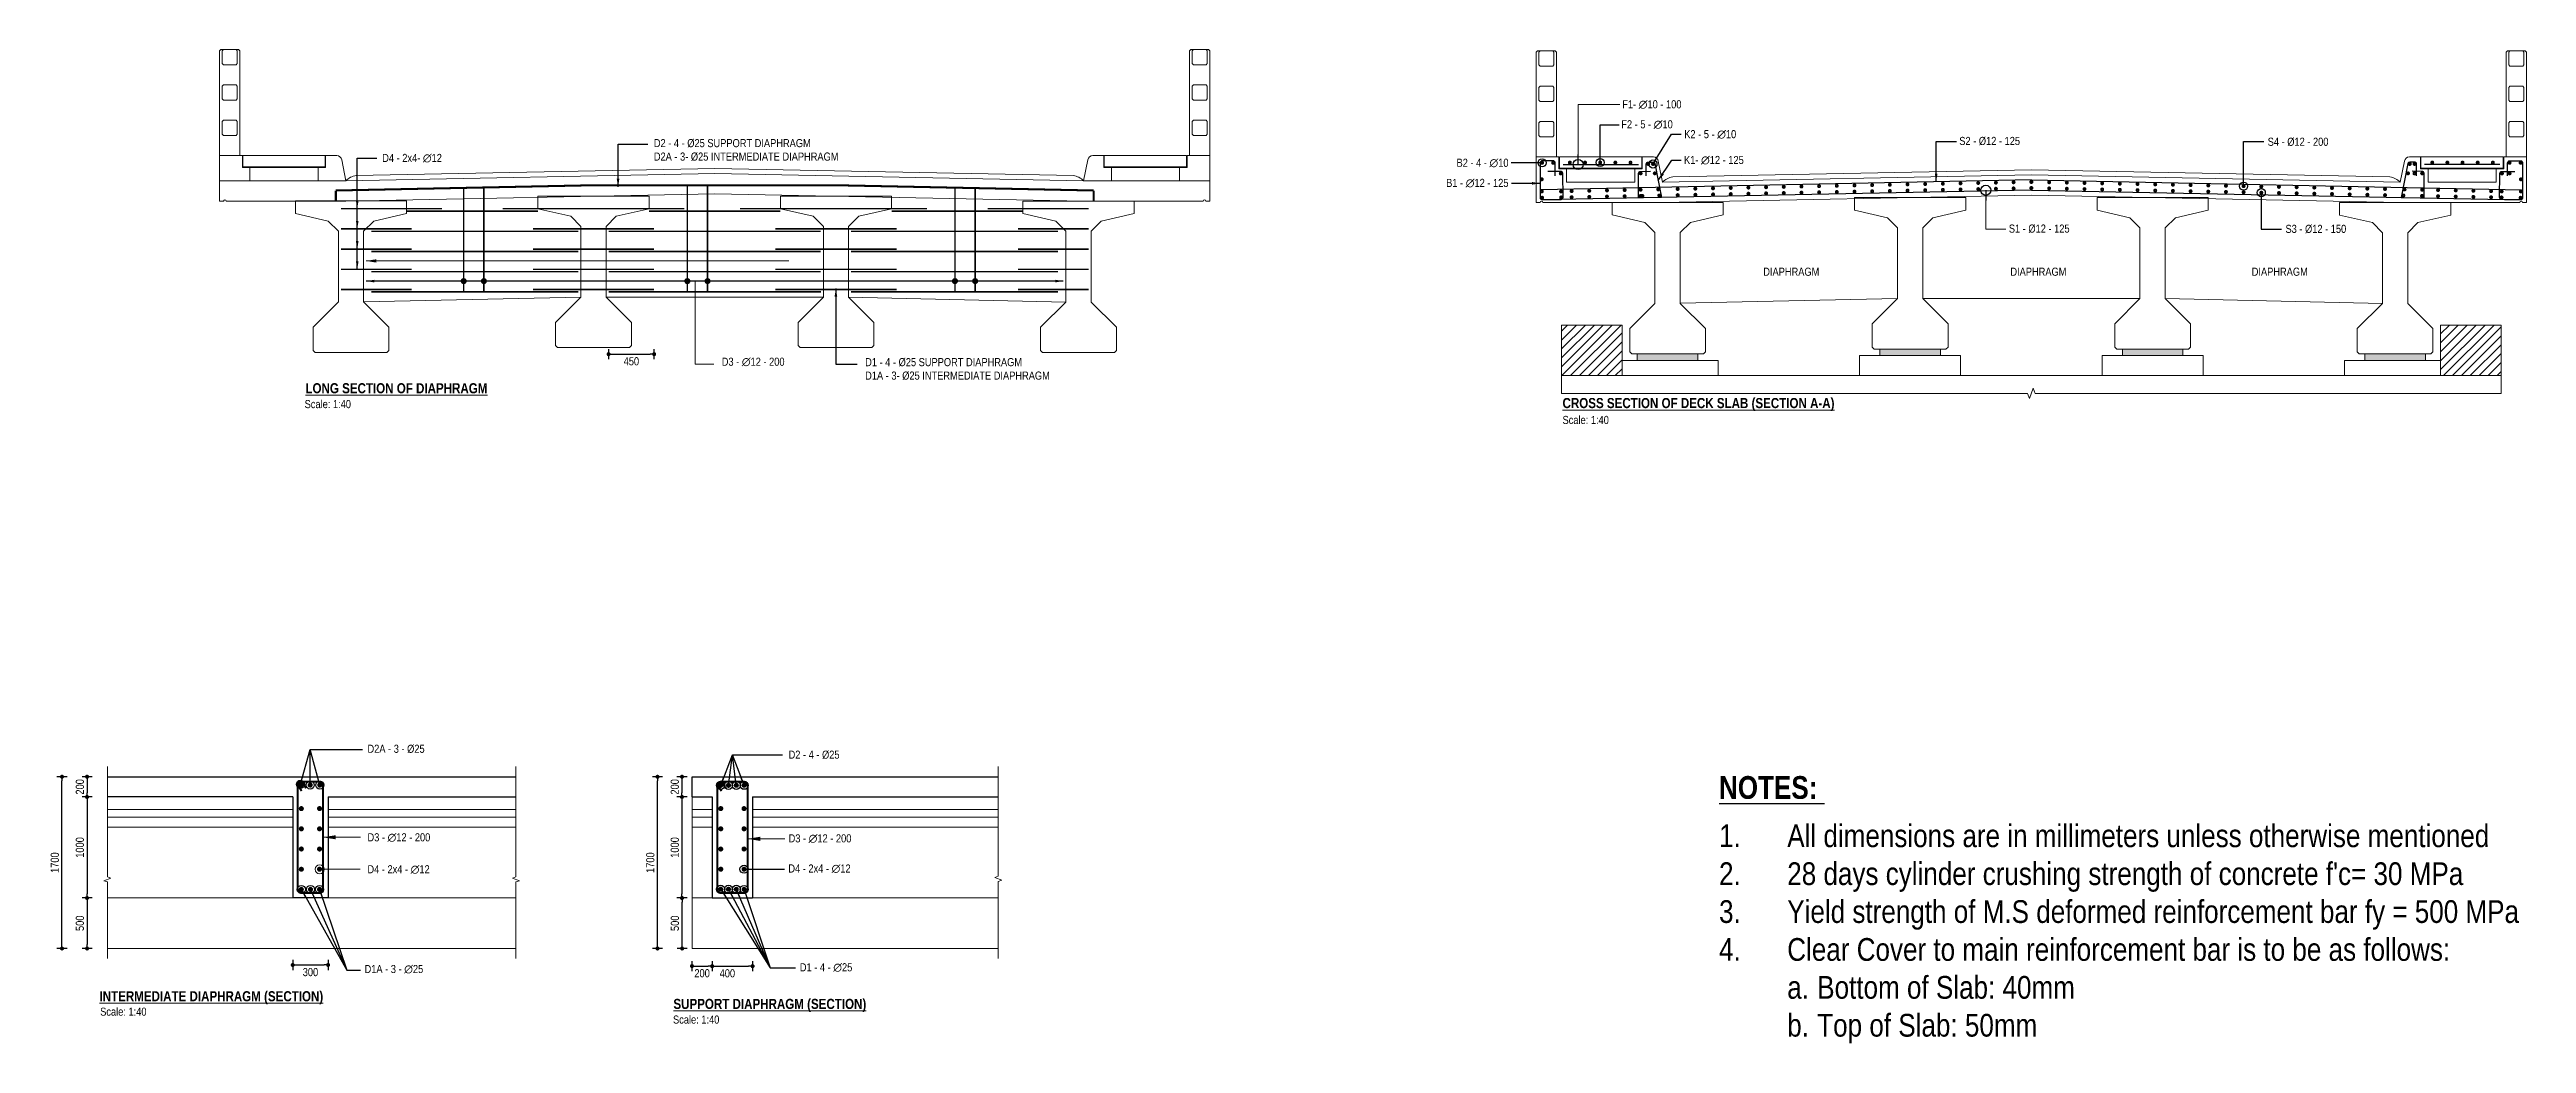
# Model space of a CAD drawing. Header units: inches. Extents: x -36047 to 217865, y -75686 to -40231.
# Drawn here: x -5017 to 19497, y -57843 to -48005 of the extents above; entities that cross this region are included whole.
import ezdxf

# ---------------------------------------------------------------- set-up
doc = ezdxf.new("R2010")
doc.units = ezdxf.units.IN
doc.header["$LTSCALE"] = 3
doc.header["$MEASUREMENT"] = 0
doc.header["$PDMODE"] = 34
for name, color, linetype, lineweight in [('Concrete', 4, 'Continuous', 20), ('Concrete Out', 4, 'Continuous', 20), ('Dim Arrow', 150, 'Continuous', 9), ('Dim Arrow @ 40', 150, 'Continuous', 9), ('Dim Arrow @ 50', 150, 'Continuous', 9), ('DIMS', 150, 'Continuous', 9), ('DIMS @ 40', 150, 'Continuous', 9), ('Girder', 7, 'Continuous', 20), ('Hatch', 8, 'Continuous', 5), ('Hatching', 120, 'Continuous', 5), ('Ralling', 140, 'Continuous', 20), ('Re-bar', 1, 'Continuous', 30), ('Text_Normal @ 40', 7, 'Continuous', 25), ('Text_Title @ 40', 1, 'Continuous', 20)]:
    doc.layers.add(name, color=color, linetype=linetype, lineweight=lineweight)
doc.styles.add('ARN BOLD', font='swisscb.ttf')
doc.styles.add('Swis Cn BT', font='swissc.ttf')
doc.styles.add('SWIS_B_T', font='swisscb.ttf', dxfattribs={"height": 2.5})
doc.styles.add('SWIS_R_N', font='swissc.ttf', dxfattribs={"height": 2})
doc.dimstyles.new('Closed_Arrow', dxfattribs={"dimtxt": 2, "dimasz": 2, "dimexe": 1.25, "dimexo": 0.75, "dimgap": 0.75, "dimtad": 2, "dimdec": 0, "dimzin": 0, "dimdsep": 46, "dimtxsty": 'SWIS_R_N', "dimblk": 'DOT', "dimcen": 0.5, "dimadec": 0, "dimazin": 0, "dimtfac": 1, "dimtdec": 0, "dimtofl": 0, "dimtmove": 0, "dimatfit": 3, "dimfxl": 1.25, "dimfxlon": 1, "dimtolj": 1, "dimtzin": 0, "dimarcsym": 0})
doc.dimstyles.new('dim _100', dxfattribs={"dimscale": 100, "dimtxt": 1.75, "dimasz": 1.75, "dimexe": 1, "dimexo": 2, "dimgap": 1, "dimtad": 1, "dimdec": 0, "dimzin": 0, "dimdsep": 46, "dimtxsty": 'Swis Cn BT', "dimcen": 0.09, "dimclrd": 256, "dimclre": 256, "dimclrt": 256, "dimadec": 3, "dimazin": 0, "dimtfac": 1, "dimtdec": 0, "dimtofl": 0, "dimtmove": 0, "dimatfit": 3, "dimfxl": 1, "dimtolj": 1, "dimtzin": 0, "dimlwd": -1, "dimlwe": -1, "dimarcsym": 0})
doc.dimstyles.new('Dim sc_150', dxfattribs={"dimtxt": 300, "dimasz": 50, "dimexe": 112.5, "dimexo": 30, "dimgap": 50, "dimtad": 1, "dimdec": 0, "dimzin": 0, "dimdsep": 46, "dimtxsty": 'Swis Cn BT', "dimblk": 'BOXBLANK', "dimcen": 0, "dimclrd": 256, "dimclre": 256, "dimclrt": 256, "dimadec": 0, "dimazin": 0, "dimtfac": 0.0006, "dimtdec": 0, "dimtix": 1, "dimtofl": 0, "dimtmove": 2, "dimatfit": 3, "dimldrblk": 'ORIGIN', "dimfxl": 50, "dimtolj": 1, "dimtzin": 0, "dimlwd": -1, "dimlwe": -1, "dimarcsym": 1})
doc.dimstyles.new('Dot_Anno', dxfattribs={"dimtxt": 2, "dimasz": 1, "dimexe": 1.25, "dimexo": 0.75, "dimgap": 0.75, "dimtad": 2, "dimdec": 0, "dimzin": 0, "dimdsep": 46, "dimtxsty": 'SWIS_R_N', "dimblk": 'DOT', "dimcen": 0.5, "dimadec": 0, "dimazin": 0, "dimtfac": 1, "dimtdec": 0, "dimtofl": 0, "dimtmove": 0, "dimatfit": 3, "dimfxl": 1.25, "dimfxlon": 1, "dimtolj": 1, "dimtzin": 0, "dimarcsym": 0})
doc.dimstyles.new('Dot_Blanck', dxfattribs={"dimtxt": 2, "dimasz": 2, "dimexe": 1.25, "dimexo": 0.75, "dimgap": 0.75, "dimtad": 2, "dimdec": 0, "dimzin": 0, "dimdsep": 46, "dimtxsty": 'SWIS_R_N', "dimblk": 'DOT', "dimcen": 0.5, "dimadec": 0, "dimazin": 0, "dimtfac": 1, "dimtdec": 0, "dimtofl": 0, "dimtmove": 0, "dimatfit": 3, "dimldrblk": 'DOTBLANK', "dimfxl": 1.25, "dimfxlon": 1, "dimtolj": 1, "dimtzin": 0, "dimarcsym": 0})

msp = doc.modelspace()

# ---------------------------------------------------------------- texts
at = {"layer": 'DEFPOINTS', "style": 'ARN BOLD'}
msp.add_text('%%UNOTES: ', height=225, dxfattribs=at).set_placement((11505.6, -55421.5))
at = {"layer": 'DEFPOINTS', "ltscale": 30, "insert": (11506, -55674.7), "char_height": 225, "width": 12673.178, "attachment_point": 1, "style": 'Swis Cn BT'}
msp.add_mtext("\\pi-675,l675,t675;1.^IAll dimensions are in millimeters unless otherwise mentioned \\P2.^I28 days cylinder crushing strength of concrete f'c= 30 MPa \\P3.^IYield strength of M.S deformed reinforcement bar fy = 500 MPa \\P4.^IClear Cover to main reinforcement bar is to be as follows: \\P\\pi-225,l900,t900,3600,4500;a.^I Bottom of Slab: 40mm^I^I \\P\\pt900;b.^I Top of Slab: 50mm", dxfattribs=at)
at = {"layer": 'Text_Normal @ 40', "style": 'SWIS_R_N'}
for p in [(-2492.6, -51554.1), (-4516.1, -57568.1), (1153.3, -57646.3)]:
    msp.add_text('Scale: 1:40', height=80, dxfattribs=at).set_placement(p)
at = {"layer": 'Text_Normal @ 40', "char_height": 80, "style": 'SWIS_R_N'}
for s, insert, width, attachment_point in [('F1- ∅10 - 100', (10548.1, -48506.7), 737.883, 1), ('F2 - 5 - ∅10', (10538.5, -48704.7), 947.761, 1), ('D2 - 4 - %%C25 SUPPORT DIAPHRAGM \\PD2A - 3- %%C25 INTERMEDIATE DIAPHRAGM ', (963.4, -48890.9), 1979.956, 1), ('K2 - 5 - ∅10', (11161.3, -48802.2), 765.17, 1), ('S2 - %%C12 - 125', (13883.5, -48869.6), 666.998, 1), ('\\A1;S4 - %%C12 - 200', (17537, -48877.4), 934.121, 3), ('D4 - 2x4- ∅12', (-1724.9, -49037.9), 885.544, 1), ('B2 - 4 - ∅10', (8907.7, -49085.5), 647.782, 1), ('K1- ∅12 - 125', (11159.6, -49058), 713.924, 1), ('B1 - ∅12 - 125', (8805.2, -49284.7), 792.892, 1), ('S1 - %%C12 - 125', (14374, -49737), 867.911, 1), ('S3 - %%C12 - 150', (17713.1, -49739.7), 1113.135, 3), ('D3 - ∅12 - 200', (1635.6, -51054.7), 957.917, 1), ('D1 - 4 - %%C25 SUPPORT DIAPHRAGM \\PD1A - 3- %%C25 INTERMEDIATE DIAPHRAGM ', (3054.8, -51058.9), 1979.956, 1), ('Scale: 1:40', (9956.9, -51631.3), 574.61, 1), ('D2A - 3 - %%C25', (-1870.5, -54885.9), 957.917, 1), ('D2 - 4 - %%C25', (2297.2, -54944.2), 957.917, 1), ('D3 - ∅12 - 200', (-1870.5, -55762.3), 957.917, 1), ('D3 - ∅12 - 200', (2297.2, -55772.6), 957.917, 1), ('D4 - 2x4 - ∅12', (-1871.2, -56078.6), 957.917, 1), ('D4 - 2x4 - ∅12', (2294.8, -56070.8), 957.917, 1), ('D1A - 3 - ∅25', (-1899.5, -57065.9), 957.917, 1), ('D1 - 4 - ∅25', (2408.1, -57048.9), 957.917, 1)]:
    msp.add_mtext(s, dxfattribs=dict(at, insert=insert, width=width, attachment_point=attachment_point))
at = {"layer": 'Text_Normal @ 40', "char_height": 80, "attachment_point": 5, "style": 'SWIS_R_N'}
for insert in [(12221, -50204.4), (14666.5, -50204.4), (17055.3, -50204.4)]:
    msp.add_mtext('DIAPHRAGM', dxfattribs=dict(at, insert=insert))
at = {"layer": 'Text_Title @ 40', "style": 'SWIS_B_T'}
for s, p in [('%%ULONG SECTION OF DIAPHRAGM', (-2484.5, -51407.2)), ('%%UCROSS SECTION OF DECK SLAB (SECTION A-A)', (9956.9, -51553.9))]:
    msp.add_text(s, height=100, dxfattribs=at).set_placement(p)
at = {"layer": 'Text_Title @ 40', "color": 1, "style": 'SWIS_B_T'}
for s, p in [('%%UINTERMEDIATE DIAPHRAGM (SECTION)', (-4522.8, -57425.5)), ('%%USUPPORT DIAPHRAGM (SECTION)', (1157.1, -57501.4))]:
    msp.add_text(s, height=100, dxfattribs=at).set_placement(p)

# ---------------------------------------------------------------- blocks, each defined once
blk = doc.blocks.new('_Dot')
at = {"color": 0, "linetype": 'ByBlock', "lineweight": -2}
blk.add_line((-0.5, 0), (-1, 0), dxfattribs=at)
at = {"color": 0, "linetype": 'ByBlock', "const_width": 0.5}
blk.add_lwpolyline([(-0.25, 0, 1), (0.25, 0, 1)], format="xyb", close=True, dxfattribs=at)
blk = doc.blocks.new('_DotBlank')
at = {"color": 0, "linetype": 'ByBlock', "lineweight": -2}
blk.add_line((-0.5, 0), (-1, 0), dxfattribs=at)
blk.add_circle((0, 0), 0.5, dxfattribs=at)
blk = doc.blocks.new('*D60')
at = {"layer": 'DEFPOINTS', "color": 0, "transparency": 16777216}
for p in [(1341, -55403), (1242, -56403), (1541, -56403)]:
    blk.add_point(p, dxfattribs=at)
at = {"layer": 'DIMS', "color": 0, "lineweight": -2, "transparency": 16777216}
for p, q in [((1292, -55403), (1192, -55403)), ((1242, -55443), (1242, -56363)), ((1292, -56403), (1192, -56403))]:
    blk.add_line(p, q, dxfattribs=at)
at = {"layer": 'DIMS', "color": 0, "lineweight": -2, "transparency": 16777216, "xscale": 40, "yscale": 40, "zscale": 40}
for p, rotation in [((1242, -55403), 90), ((1242, -56403), 270)]:
    blk.add_blockref('_Dot', p, dxfattribs=dict(at, rotation=rotation))
at = {"layer": 'DIMS', "color": 0, "transparency": 16777216, "insert": (1171, -55903), "char_height": 80, "attachment_point": 5, "rotation": 90, "style": 'SWIS_R_N'}
blk.add_mtext('\\A1;1000', dxfattribs=at)
blk = doc.blocks.new('*D63')
at = {"layer": 'DEFPOINTS', "color": 0, "transparency": 16777216}
for p in [(1243, -56403), (1541, -56403), (1341, -56903)]:
    blk.add_point(p, dxfattribs=at)
at = {"layer": 'DIMS', "color": 0, "lineweight": -2, "transparency": 16777216}
for p, q in [((1293, -56403), (1193, -56403)), ((1243, -56863), (1243, -56443)), ((1293, -56903), (1193, -56903))]:
    blk.add_line(p, q, dxfattribs=at)
at = {"layer": 'DIMS', "color": 0, "lineweight": -2, "transparency": 16777216, "xscale": 40, "yscale": 40, "zscale": 40}
for p, rotation in [((1243, -56403), 90), ((1243, -56903), 270)]:
    blk.add_blockref('_Dot', p, dxfattribs=dict(at, rotation=rotation))
at = {"layer": 'DIMS', "color": 0, "transparency": 16777216, "insert": (1172, -56653), "char_height": 80, "attachment_point": 5, "rotation": 90, "style": 'SWIS_R_N'}
blk.add_mtext('\\A1;500', dxfattribs=at)
blk = doc.blocks.new('*D61')
at = {"layer": 'DEFPOINTS', "color": 0, "transparency": 16777216}
for p in [(1341, -56535), (1541, -56535), (1541, -57077)]:
    blk.add_point(p, dxfattribs=at)
at = {"layer": 'DIMS', "color": 0, "lineweight": -2, "transparency": 16777216}
for p, q in [((1341, -57027), (1341, -57127)), ((1381, -57077), (1501, -57077)), ((1541, -57027), (1541, -57127))]:
    blk.add_line(p, q, dxfattribs=at)
at = {"layer": 'DIMS', "color": 0, "lineweight": -2, "transparency": 16777216, "xscale": 40, "yscale": 40, "zscale": 40, "rotation": 180}
blk.add_blockref('_Dot', (1341, -57077), dxfattribs=at)
at = {"layer": 'DIMS', "color": 0, "lineweight": -2, "transparency": 16777216, "xscale": 40, "yscale": 40, "zscale": 40}
blk.add_blockref('_Dot', (1541, -57077), dxfattribs=at)
at = {"layer": 'DIMS', "color": 0, "transparency": 16777216, "insert": (1441, -57148), "char_height": 80, "attachment_point": 5, "style": 'SWIS_R_N'}
blk.add_mtext('\\A1;200', dxfattribs=at)
blk = doc.blocks.new('*D64')
at = {"layer": 'DEFPOINTS', "color": 0, "transparency": 16777216}
for p in [(1541, -56403), (1941, -56403), (1941, -57078)]:
    blk.add_point(p, dxfattribs=at)
at = {"layer": 'DIMS', "color": 0, "lineweight": -2, "transparency": 16777216}
for p, q in [((1541, -57028), (1541, -57128)), ((1581, -57078), (1901, -57078)), ((1941, -57028), (1941, -57128))]:
    blk.add_line(p, q, dxfattribs=at)
at = {"layer": 'DIMS', "color": 0, "lineweight": -2, "transparency": 16777216, "xscale": 40, "yscale": 40, "zscale": 40, "rotation": 180}
blk.add_blockref('_Dot', (1541, -57078), dxfattribs=at)
at = {"layer": 'DIMS', "color": 0, "lineweight": -2, "transparency": 16777216, "xscale": 40, "yscale": 40, "zscale": 40}
blk.add_blockref('_Dot', (1941, -57078), dxfattribs=at)
at = {"layer": 'DIMS', "color": 0, "transparency": 16777216, "insert": (1691, -57149), "char_height": 80, "attachment_point": 5, "style": 'SWIS_R_N'}
blk.add_mtext('\\A1;400', dxfattribs=at)
blk = doc.blocks.new('*D62')
at = {"layer": 'DEFPOINTS', "color": 0, "transparency": 16777216}
for p in [(-4445, -55403), (-4646, -56403), (-2610, -56403)]:
    blk.add_point(p, dxfattribs=at)
at = {"layer": 'DIMS', "color": 0, "lineweight": -2, "transparency": 16777216}
for p, q in [((-4596, -55403), (-4696, -55403)), ((-4646, -55443), (-4646, -56363)), ((-4596, -56403), (-4696, -56403))]:
    blk.add_line(p, q, dxfattribs=at)
at = {"layer": 'DIMS', "color": 0, "lineweight": -2, "transparency": 16777216, "xscale": 40, "yscale": 40, "zscale": 40}
for p, rotation in [((-4646, -55403), 90), ((-4646, -56403), 270)]:
    blk.add_blockref('_Dot', p, dxfattribs=dict(at, rotation=rotation))
at = {"layer": 'DIMS', "color": 0, "transparency": 16777216, "insert": (-4717, -55903), "char_height": 80, "attachment_point": 5, "rotation": 90, "style": 'SWIS_R_N'}
blk.add_mtext('\\A1;1000', dxfattribs=at)
blk = doc.blocks.new('*D65')
at = {"layer": 'DEFPOINTS', "color": 0, "transparency": 16777216}
for p in [(-2610, -56403), (-2260, -56403), (-2260, -57066)]:
    blk.add_point(p, dxfattribs=at)
at = {"layer": 'DIMS', "color": 0, "lineweight": -2, "transparency": 16777216}
for p, q in [((-2610, -57016), (-2610, -57116)), ((-2570, -57066), (-2300, -57066)), ((-2260, -57016), (-2260, -57116))]:
    blk.add_line(p, q, dxfattribs=at)
at = {"layer": 'DIMS', "color": 0, "lineweight": -2, "transparency": 16777216, "xscale": 40, "yscale": 40, "zscale": 40, "rotation": 180}
blk.add_blockref('_Dot', (-2610, -57066), dxfattribs=at)
at = {"layer": 'DIMS', "color": 0, "lineweight": -2, "transparency": 16777216, "xscale": 40, "yscale": 40, "zscale": 40}
blk.add_blockref('_Dot', (-2260, -57066), dxfattribs=at)
at = {"layer": 'DIMS', "color": 0, "transparency": 16777216, "insert": (-2435, -57137), "char_height": 80, "attachment_point": 5, "style": 'SWIS_R_N'}
blk.add_mtext('\\A1;300', dxfattribs=at)
blk = doc.blocks.new('*D19')
at = {"layer": 'DEFPOINTS', "color": 0, "transparency": 16777216}
for p in [(1341, -55203), (1242, -55403), (1341, -55403)]:
    blk.add_point(p, dxfattribs=at)
at = {"layer": 'DIMS', "color": 0, "lineweight": -2, "transparency": 16777216}
for p, q in [((1292, -55203), (1192, -55203)), ((1242, -55243), (1242, -55363)), ((1292, -55403), (1192, -55403))]:
    blk.add_line(p, q, dxfattribs=at)
at = {"layer": 'DIMS', "color": 0, "lineweight": -2, "transparency": 16777216, "xscale": 40, "yscale": 40, "zscale": 40}
for p, rotation in [((1242, -55203), 90), ((1242, -55403), 270)]:
    blk.add_blockref('_Dot', p, dxfattribs=dict(at, rotation=rotation))
at = {"layer": 'DIMS', "color": 0, "transparency": 16777216, "insert": (1171, -55303), "char_height": 80, "attachment_point": 5, "rotation": 90, "style": 'SWIS_R_N'}
blk.add_mtext('\\A1;200', dxfattribs=at)
blk = doc.blocks.new('*D20')
at = {"layer": 'DEFPOINTS', "color": 0, "transparency": 16777216}
for p in [(-4445, -55203), (-4646, -55403), (-4445, -55403)]:
    blk.add_point(p, dxfattribs=at)
at = {"layer": 'DIMS', "color": 0, "lineweight": -2, "transparency": 16777216}
for p, q in [((-4596, -55203), (-4696, -55203)), ((-4646, -55243), (-4646, -55363)), ((-4596, -55403), (-4696, -55403))]:
    blk.add_line(p, q, dxfattribs=at)
at = {"layer": 'DIMS', "color": 0, "lineweight": -2, "transparency": 16777216, "xscale": 40, "yscale": 40, "zscale": 40}
for p, rotation in [((-4646, -55203), 90), ((-4646, -55403), 270)]:
    blk.add_blockref('_Dot', p, dxfattribs=dict(at, rotation=rotation))
at = {"layer": 'DIMS', "color": 0, "transparency": 16777216, "insert": (-4717, -55303), "char_height": 80, "attachment_point": 5, "rotation": 90, "style": 'SWIS_R_N'}
blk.add_mtext('\\A1;200', dxfattribs=at)
blk = doc.blocks.new('*D67')
at = {"layer": 'DEFPOINTS', "color": 0, "transparency": 16777216}
for p in [(-2610, -56403), (-4646, -56903), (-4445, -56903)]:
    blk.add_point(p, dxfattribs=at)
at = {"layer": 'DIMS', "color": 0, "lineweight": -2, "transparency": 16777216}
for p, q in [((-4596, -56403), (-4696, -56403)), ((-4646, -56443), (-4646, -56863)), ((-4596, -56903), (-4696, -56903))]:
    blk.add_line(p, q, dxfattribs=at)
at = {"layer": 'DIMS', "color": 0, "lineweight": -2, "transparency": 16777216, "xscale": 40, "yscale": 40, "zscale": 40}
for p, rotation in [((-4646, -56403), 90), ((-4646, -56903), 270)]:
    blk.add_blockref('_Dot', p, dxfattribs=dict(at, rotation=rotation))
at = {"layer": 'DIMS', "color": 0, "transparency": 16777216, "insert": (-4717, -56653), "char_height": 80, "attachment_point": 5, "rotation": 90, "style": 'SWIS_R_N'}
blk.add_mtext('\\A1;500', dxfattribs=at)
blk = doc.blocks.new('*D66')
at = {"layer": 'DEFPOINTS', "color": 0, "transparency": 16777216}
for p in [(1000, -55203), (1341, -55203), (1341, -56903)]:
    blk.add_point(p, dxfattribs=at)
at = {"layer": 'DIMS', "color": 0, "lineweight": -2, "transparency": 16777216}
for p, q in [((1050, -55203), (950, -55203)), ((1000, -56863), (1000, -55243)), ((1050, -56903), (950, -56903))]:
    blk.add_line(p, q, dxfattribs=at)
at = {"layer": 'DIMS', "color": 0, "lineweight": -2, "transparency": 16777216, "xscale": 40, "yscale": 40, "zscale": 40}
for p, rotation in [((1000, -55203), 90), ((1000, -56903), 270)]:
    blk.add_blockref('_Dot', p, dxfattribs=dict(at, rotation=rotation))
at = {"layer": 'DIMS', "color": 0, "transparency": 16777216, "insert": (929, -56053), "char_height": 80, "attachment_point": 5, "rotation": 90, "style": 'SWIS_R_N'}
blk.add_mtext('\\A1;1700', dxfattribs=at)
blk = doc.blocks.new('*D68')
at = {"layer": 'DEFPOINTS', "color": 0, "transparency": 16777216}
for p in [(-4894, -55203), (-4445, -55203), (-4445, -56903)]:
    blk.add_point(p, dxfattribs=at)
at = {"layer": 'DIMS', "color": 0, "lineweight": -2, "transparency": 16777216}
for p, q in [((-4844, -55203), (-4944, -55203)), ((-4894, -56863), (-4894, -55243)), ((-4844, -56903), (-4944, -56903))]:
    blk.add_line(p, q, dxfattribs=at)
at = {"layer": 'DIMS', "color": 0, "lineweight": -2, "transparency": 16777216, "xscale": 40, "yscale": 40, "zscale": 40}
for p, rotation in [((-4894, -55203), 90), ((-4894, -56903), 270)]:
    blk.add_blockref('_Dot', p, dxfattribs=dict(at, rotation=rotation))
at = {"layer": 'DIMS', "color": 0, "transparency": 16777216, "insert": (-4965, -56053), "char_height": 80, "attachment_point": 5, "rotation": 90, "style": 'SWIS_R_N'}
blk.add_mtext('\\A1;1700', dxfattribs=at)
blk = doc.blocks.new('_BoxBlank')
at = {"color": 0, "linetype": 'ByBlock', "lineweight": -2}
for p, q in [((-0.5, 0), (-1, 0)), ((0.5, 0.5), (-0.5, 0.5)), ((-0.5, 0.5), (-0.5, -0.5)), ((0.5, -0.5), (0.5, 0.5)), ((-0.5, -0.5), (0.5, -0.5))]:
    blk.add_line(p, q, dxfattribs=at)
blk = doc.blocks.new('*D59')
at = {"layer": 'DEFPOINTS', "color": 0, "transparency": 16777216}
for p in [(516, -50462), (966, -51020), (966, -51373)]:
    blk.add_point(p, dxfattribs=at)
at = {"layer": 'DIMS', "color": 0, "lineweight": -2, "transparency": 16777216}
for p, q in [((516, -50970), (516, -51070)), ((966, -51070), (966, -50970)), ((556, -51020), (926, -51020))]:
    blk.add_line(p, q, dxfattribs=at)
at = {"layer": 'DIMS', "color": 0, "lineweight": -2, "transparency": 16777216, "xscale": 40, "yscale": 40, "zscale": 40, "rotation": 180}
blk.add_blockref('_Dot', (516, -51020), dxfattribs=at)
at = {"layer": 'DIMS', "color": 0, "lineweight": -2, "transparency": 16777216, "xscale": 40, "yscale": 40, "zscale": 40}
blk.add_blockref('_Dot', (966, -51020), dxfattribs=at)
at = {"layer": 'DIMS', "color": 0, "transparency": 16777216, "insert": (741, -51091), "char_height": 80, "attachment_point": 5, "style": 'SWIS_R_N'}
blk.add_mtext('\\A1;450', dxfattribs=at)
blk = doc.blocks.new('*U92')
at = {"layer": 'DIMS', "color": 1, "const_width": 25}
blk.add_lwpolyline([(-12.5, 0, 1), (12.5, 0, 1)], format="xyb", close=True, dxfattribs=at)
blk = doc.blocks.new('*U93')
at = {"color": 0, "linetype": 'ByBlock', "lineweight": -2, "transparency": 16777216}
for p in [(0, 600), (0, 400), (0, 200), (0, 0)]:
    blk.add_blockref('*U92', p, dxfattribs=at)
blk = doc.blocks.new('*U94')
at = {"layer": 'DIMS', "color": 1, "const_width": 25}
blk.add_lwpolyline([(-12.5, 0, 1), (12.5, 0, 1)], format="xyb", close=True, dxfattribs=at)
blk = doc.blocks.new('*U95')
at = {"color": 0, "linetype": 'ByBlock', "lineweight": -2, "transparency": 16777216}
for p in [(0, 600), (0, 400), (0, 200), (0, 0)]:
    blk.add_blockref('*U94', p, dxfattribs=at)
blk = doc.blocks.new('*U96')
at = {"layer": 'DIMS', "color": 1, "const_width": 25}
blk.add_lwpolyline([(-12.5, 0, 1), (12.5, 0, 1)], format="xyb", close=True, dxfattribs=at)
blk = doc.blocks.new('*U97')
at = {"color": 0, "linetype": 'ByBlock', "lineweight": -2, "transparency": 16777216}
for p in [(0, 600), (0, 400), (0, 200), (0, 0)]:
    blk.add_blockref('*U96', p, dxfattribs=at)
blk = doc.blocks.new('*U98')
at = {"layer": 'DIMS', "color": 1, "const_width": 25}
blk.add_lwpolyline([(-12.5, 0, 1), (12.5, 0, 1)], format="xyb", close=True, dxfattribs=at)
blk = doc.blocks.new('*U99')
at = {"color": 0, "linetype": 'ByBlock', "lineweight": -2, "transparency": 16777216}
for p in [(0, 600), (0, 400), (0, 200), (0, 0)]:
    blk.add_blockref('*U98', p, dxfattribs=at)
blk = doc.blocks.new('*U100')
at = {"layer": 'Re-bar', "const_width": 15}
for points in [[(-3700, 12), (-3000, 12)], [(-1800, 12), (-600, 12)], [(600, 12), (1800, 12)], [(3700, 12), (3000, 12)], [(-3398, -12), (-1350, -12)], [(-1050, -12), (1050, -12)], [(1350, -12), (3398, -12)]]:
    blk.add_lwpolyline(points, dxfattribs=at)
blk = doc.blocks.new('*U101')
at = {"layer": 'Re-bar', "color": 0, "linetype": 'ByBlock', "lineweight": -2, "transparency": 16777216}
for p in [(0, 400), (0, 200), (0, 0)]:
    blk.add_blockref('*U100', p, dxfattribs=at)
blk = doc.blocks.new('*U241')
at = {"layer": 'Dim Arrow @ 40'}
blk.add_leader([(-1883, -50297), (2299, -50297)], dimstyle='Closed_Arrow', override={"dimscale": 40}, dxfattribs=at)
at = {"layer": 'Dim Arrow @ 50'}
blk.add_leader([(-1883, -50097), (2299, -50097)], dimstyle='Closed_Arrow', override={"dimscale": 50}, dxfattribs=at)

# ---------------------------------------------------------------- dimensions: what is measured, and where the dimension line sits
at = {"layer": 'DIMS @ 40'}
dim = msp.add_linear_dim(base=(966.4, -51020), p1=(516.4, -50461.7), p2=(966.4, -51372.7), dimstyle='Dot_Anno', override={"dimscale": 40, "dimtix": 0, "dimtofl": 0, "dimtmove": 0, "dimatfit": 3}, dxfattribs=at)
dim.commit()
dim.dimension.update_dxf_attribs({"geometry": '*D59', "text_midpoint": (741.4, -51091.1)})
for base, p1, p2, picture, middle in [((-4893.7, -55203), (-4445.2, -56903), (-4445.2, -55203), '*D68', (-4964.8, -56053)), ((-4646, -56403), (-4445.2, -55403), (-2610.1, -56403), '*D62', (-4717.1, -55903)), ((1000.2, -55203), (1341.4, -56903), (1341.4, -55203), '*D66', (929.2, -56053)), ((1242.1, -56403), (1341.4, -55403), (1541.1, -56403), '*D60', (1171, -55903)), ((-4646, -56903), (-2610.1, -56403), (-4445.2, -56903), '*D67', (-4717, -56653)), ((1243.1, -56403), (1341.4, -56903), (1541.1, -56403), '*D63', (1172.1, -56653))]:
    dim = msp.add_linear_dim(base=base, p1=p1, p2=p2, angle=90, dimstyle='Dot_Anno', override={"dimscale": 40, "dimtix": 0, "dimtofl": 0, "dimtmove": 0, "dimatfit": 3}, dxfattribs=at)
    dim.commit()
    dim.dimension.update_dxf_attribs({"geometry": picture, "text_midpoint": middle})
for base, p1, p2, picture, middle in [((-4646, -55403), (-4445.2, -55203), (-4445.2, -55403), '*D20', (-4646, -55303)), ((1242.1, -55403), (1341.4, -55203), (1341.4, -55403), '*D19', (1242.1, -55303))]:
    dim = msp.add_linear_dim(base=base, p1=p1, p2=p2, angle=90, dimstyle='Dot_Anno', override={"dimscale": 40, "dimtix": 0, "dimtofl": 0, "dimtmove": 0, "dimatfit": 3}, dxfattribs=at)
    dim.commit()
    dim.dimension.update_dxf_attribs({"geometry": picture, "text_midpoint": middle, "dimtype": 128})
dim = msp.add_linear_dim(base=(-2260.1, -57065.8), p1=(-2610.1, -56403), p2=(-2260.1, -56403), text='300', dimstyle='Dot_Anno', override={"dimscale": 40, "dimtix": 0, "dimtofl": 0, "dimtmove": 0, "dimatfit": 3}, dxfattribs=at)
dim.commit()
dim.dimension.update_dxf_attribs({"geometry": '*D65', "text_midpoint": (-2435.1, -57065.8), "dimtype": 128})
for base, p1, p2, picture, middle in [((1541.1, -57077), (1341.4, -56535.3), (1541.1, -56535.3), '*D61', (1441.2, -57077)), ((1941.1, -57078), (1541.1, -56403), (1941.1, -56403), '*D64', (1691.1, -57078))]:
    dim = msp.add_linear_dim(base=base, p1=p1, p2=p2, dimstyle='Dot_Anno', override={"dimscale": 40, "dimtix": 0, "dimtofl": 0, "dimtmove": 0, "dimatfit": 3}, dxfattribs=at)
    dim.commit()
    dim.dimension.update_dxf_attribs({"geometry": picture, "text_midpoint": middle, "dimtype": 128})

# ---------------------------------------------------------------- hatches: boundary and pattern name
at = {"layer": 'Hatch', "lineweight": 25}
h = msp.add_hatch(dxfattribs=at)
h.set_pattern_fill('ANSI31', color=256, scale=500)
h.set_pattern_definition([(45, (-14435.085, 839.99), (-44.194174, 44.194174), [])])
h.paths.add_polyline_path([(10547.5, -50732.2), (9946.9, -50732.2), (9946.9, -51232.2), (10547.5, -51232.2)])
h = msp.add_hatch(dxfattribs=at)
h.set_pattern_fill('ANSI31', color=256, scale=500)
h.set_pattern_definition([(45, (-14435.085, 1039.99), (-44.194174, 44.194174), [])])
h.paths.add_polyline_path([(19246.9, -50732.2), (18646.4, -50732.2), (18646.4, -51232.2), (19246.9, -51232.2)])
at = {"layer": 'Hatching', "linetype": 'Continuous', "ltscale": 0.1}
for points in [[(13696.8, -51034.2), (13696.8, -50969.2), (13096.8, -50969.2), (13096.8, -51034.2)], [(15497.3, -51034.2), (15496.9, -50969.2), (16096.9, -50969.2), (16097.3, -51034.2)], [(11296.9, -51082.2), (11297.5, -51017.2), (10697.5, -51017.2), (10696.9, -51082.2)], [(17896.9, -51017.5), (18496.9, -51017.5), (18496.9, -51082.5), (17896.9, -51082.5)]]:
    msp.add_hatch(color=256, dxfattribs=at).paths.add_polyline_path(points)

# ---------------------------------------------------------------- linework, layer by layer
at = {"color": 0}
for p, q in [((-4445.2, -55203), (-401.9, -55203)), ((1341.4, -55203), (4372.5, -55203)), ((1341.4, -55403), (1341.4, -55203)), ((-2610.1, -55403), (-4445.2, -55403)), ((-2610.1, -55403), (-2610.1, -56303)), ((-2260.1, -55403), (-401.9, -55403)), ((-2260.1, -55403), (-2260.1, -56303)), ((1341.4, -55403), (1541.1, -55403)), ((1541.1, -55403), (1541.1, -56303)), ((1941.1, -55403), (4372.5, -55403)), ((1941.1, -55403), (1941.1, -56303)), ((-2610.1, -56303), (-2610.1, -56403)), ((-2260.1, -56303), (-2260.1, -56403)), ((1541.1, -56303), (1541.1, -56403)), ((1941.1, -56303), (1941.1, -56403)), ((-2260.1, -56403), (-2610.1, -56403)), ((1541.1, -56403), (1941.1, -56403))]:
    msp.add_line(p, q, dxfattribs=at)
at = {"layer": 'Concrete'}
for p, q in [((-3333.8, -49054.6), (-3108.8, -49054.6)), ((-3333.8, -49054.6), (-3333.8, -49504.6)), ((-3333.8, -49504.6), (-3333.8, -49054.6)), ((-3333.8, -49342.1), (-3333.8, -49054.6)), ((-3108.8, -49171.6), (-3108.8, -49054.6)), ((-3108.8, -49171.6), (-2284.5, -49171.6)), ((-3103.8, -49054.6), (-2289.5, -49054.6)), ((-3103.8, -49166.6), (-3103.8, -49054.6)), ((-3103.8, -49166.6), (-2289.5, -49166.6)), ((-3033.8, -49304.6), (-3033.8, -49171.6)), ((-2359.9, -49304.6), (-2359.9, -49166.6)), ((-2359.9, -49304.6), (-2359.9, -49166.6)), ((-2289.5, -49166.6), (-2289.5, -49054.6)), ((-2284.5, -49171.6), (-2284.5, -49054.6)), ((1566.2, -49231.6), (-2083.8, -49304.6)), ((1566.2, -49231.6), (5216.2, -49304.6)), ((5416.9, -49171.6), (5416.9, -49054.6)), ((6241.2, -49171.6), (5416.9, -49171.6)), ((6236.2, -49054.6), (5421.9, -49054.6)), ((5421.9, -49166.6), (5421.9, -49054.6)), ((6236.2, -49166.6), (5421.9, -49166.6)), ((5492.3, -49304.6), (5492.3, -49166.6)), ((5492.3, -49304.6), (5492.3, -49166.6)), ((6166.2, -49304.6), (6166.2, -49171.6)), ((6236.2, -49166.6), (6236.2, -49054.6)), ((6466.2, -49054.6), (6241.2, -49054.6)), ((6241.2, -49171.6), (6241.2, -49054.6)), ((6466.2, -49054.6), (6466.2, -49504.6)), ((6466.2, -49504.6), (6466.2, -49054.6)), ((6466.2, -49342.1), (6466.2, -49054.6)), ((9696.9, -49068.2), (9921.9, -49068.2)), ((9696.9, -49068.2), (9696.9, -49518.2)), ((9696.9, -49518.2), (9696.9, -49068.2)), ((9696.9, -49355.7), (9696.9, -49068.2)), ((9921.9, -49185.2), (9921.9, -49068.2)), ((9921.9, -49185.2), (10746.2, -49185.2)), ((9926.9, -49068.2), (10741.2, -49068.2)), ((9926.9, -49180.2), (9926.9, -49068.2)), ((9926.9, -49180.2), (10741.2, -49180.2)), ((9996.9, -49318.2), (9996.9, -49185.2)), ((10670.8, -49318.2), (10670.8, -49180.2)), ((10670.8, -49318.2), (10670.8, -49180.2)), ((10741.2, -49180.2), (10741.2, -49068.2)), ((10746.2, -49185.2), (10746.2, -49068.2)), ((14596.9, -49245.2), (10946.9, -49318.2)), ((14596.9, -49245.2), (18246.9, -49318.2)), ((18447.6, -49185.2), (18447.6, -49068.2)), ((19271.9, -49185.2), (18447.6, -49185.2)), ((19266.9, -49068.2), (18452.6, -49068.2)), ((18452.6, -49180.2), (18452.6, -49068.2)), ((19266.9, -49180.2), (18452.6, -49180.2)), ((18523, -49318.2), (18523, -49180.2)), ((18523, -49318.2), (18523, -49180.2)), ((19196.9, -49318.2), (19196.9, -49185.2)), ((19266.9, -49180.2), (19266.9, -49068.2)), ((19496.9, -49068.2), (19271.9, -49068.2)), ((19271.9, -49185.2), (19271.9, -49068.2)), ((19496.9, -49068.2), (19496.9, -49518.2)), ((19496.9, -49518.2), (19496.9, -49068.2)), ((19496.9, -49355.7), (19496.9, -49068.2)), ((-2083.8, -49304.6), (-3333.8, -49304.6)), ((-3294, -49504.6), (-3333.8, -49504.6)), ((-2083.8, -49504.6), (-3269, -49504.6)), ((1566.2, -49431.6), (-2083.8, -49504.6)), ((1566.2, -49431.6), (5216.6, -49504.6)), ((5216.2, -49304.6), (6466.2, -49304.6)), ((5216.2, -49504.6), (6401.2, -49504.6)), ((6426.2, -49504.6), (6466.2, -49504.6)), ((9736.7, -49518.2), (9696.9, -49518.2)), ((10946.9, -49518.2), (9761.7, -49518.2)), ((10670.8, -49318.2), (9996.9, -49318.2)), ((14596.9, -49445.2), (10946.9, -49518.2)), ((14596.9, -49445.2), (18247.2, -49518.2)), ((18246.9, -49318.2), (18248, -49318.2)), ((18246.9, -49518.2), (19431.9, -49518.2)), ((18523, -49318.2), (19196.9, -49318.2)), ((19456.9, -49518.2), (19496.9, -49518.2)), ((9946.9, -50732.2), (10547.5, -50732.2)), ((9946.9, -51408.3), (9946.9, -50732.2)), ((10547.5, -51232.2), (10547.5, -50732.2)), ((19246.9, -50732.2), (18646.4, -50732.2)), ((18646.4, -51232.2), (18646.4, -50732.2)), ((19246.9, -51408.3), (19246.9, -50732.2)), ((19246.9, -51232.2), (9946.9, -51232.2)), ((11496.5, -51232.2), (10171.9, -51232.2)), ((11496.9, -51082.2), (10547.5, -51082.2)), ((11496.9, -51082.2), (10547.5, -51082.2)), ((11496.9, -51082.2), (11496.9, -51232.2)), ((11496.9, -51082.2), (11496.9, -51232.2)), ((11496.9, -51082.2), (11496.9, -51232.2)), ((11496.9, -51082.2), (11496.9, -51232.2)), ((12896.8, -51034.2), (12896.8, -51232.2)), ((13896.8, -51034.2), (12896.8, -51034.2)), ((13896.8, -51034.2), (13896.8, -51232.2)), ((15297.3, -51034.2), (15297.1, -51232.2)), ((16297.3, -51034.2), (15297.3, -51034.2)), ((16297.3, -51034.2), (16297.1, -51232.2)), ((17696.9, -51082.5), (18646.4, -51082.5)), ((17696.9, -51082.5), (17696.9, -51232.2)), ((9946.9, -51408.3), (14559.4, -51408.3)), ((14559.4, -51408.3), (14578.2, -51459.8)), ((14578.2, -51459.8), (14615.7, -51356.8)), ((14615.7, -51356.8), (14634.4, -51408.3)), ((14634.4, -51408.3), (19246.9, -51408.3))]:
    msp.add_line(p, q, dxfattribs=at)
for points in [[(-2284.5, -49054.6), (-2174.7, -49054.6, -0.357475), (-2125.7, -49094.8), (-2083.8, -49304.6)], [(5216.2, -49304.6, 0.1791566), (5115.5, -49252.6), (1566.2, -49181.6), (-1983, -49252.6, 0.1794515), (-2083.8, -49304.6)], [(5417, -49054.6), (5307.2, -49054.6, 0.357475), (5258.2, -49094.8), (5216.2, -49304.6)], [(10746.2, -49068.2), (10855.9, -49068.2, -0.357475), (10905, -49108.4), (10946.9, -49318.2)], [(18246.9, -49318.2, 0.1791566), (18146.2, -49266.2), (14596.9, -49195.2), (11047.7, -49266.2, 0.1794515), (10946.9, -49318.2)], [(18447.6, -49068.2), (18337.9, -49068.2, 0.357475), (18288.9, -49108.4), (18246.9, -49318.2)]]:
    msp.add_lwpolyline(points, format="xyb", dxfattribs=at)
for points in [[(13096.8, -50969.2), (13696.8, -50969.2), (13696.8, -51034.2), (13096.8, -51034.2)], [(16097.3, -50969.2), (15497.3, -50969.2), (15497.3, -51034.2), (16097.3, -51034.2)], [(10696.9, -51017.2), (11296.9, -51017.2), (11296.9, -51082.2), (10696.9, -51082.2)], [(10696.9, -51017.2), (11296.9, -51017.2), (11296.9, -51082.2), (10696.9, -51082.2)], [(17896.9, -51017.5), (18496.9, -51017.5), (18496.9, -51082.5), (17896.9, -51082.5)]]:
    msp.add_lwpolyline(points, close=True, dxfattribs=at)
for centre in [(-3281.5, -49504.6), (6413.7, -49504.6), (9749.2, -49518.2), (19444.4, -49518.2)]:
    msp.add_arc(centre, 12.5, 0, 180, dxfattribs=at)
at = {"layer": 'Concrete Out'}
for points in [[(-1483.8, -49628.6), (-1483.8, -49503.6), (-2583.8, -49503.6), (-2583.8, -49628.6), (-2258.8, -49703.6), (-2158.8, -49803.6), (-2158.8, -50503.6), (-2408.8, -50753.6), (-2408.8, -50983.6), (-2388.8, -51003.6), (-1678.8, -51003.6), (-1658.8, -50983.6), (-1658.8, -50753.6), (-1908.8, -50503.6), (-1908.8, -49803.6), (-1808.8, -49703.6)], [(916.3, -49580.6), (916.3, -49455.6), (-183.7, -49455.6), (-183.7, -49580.6), (141.3, -49655.6), (241.3, -49755.6), (241.3, -50455.6), (-8.7, -50705.6), (-8.7, -50935.6), (11.3, -50955.6), (721.3, -50955.6), (741.3, -50935.6), (741.3, -50705.6), (491.3, -50455.6), (491.3, -49755.6), (591.3, -49655.6)], [(3316.2, -49580.6), (3316.2, -49455.6), (2216.2, -49455.6), (2216.2, -49580.6), (2541.2, -49655.6), (2641.2, -49755.6), (2641.2, -50455.6), (2391.2, -50705.6), (2391.2, -50935.6), (2411.2, -50955.6), (3121.2, -50955.6), (3141.2, -50935.6), (3141.2, -50705.6), (2891.2, -50455.6), (2891.2, -49755.6), (2991.2, -49655.6)], [(5716.2, -49629), (5716.2, -49504), (4616.2, -49504), (4616.2, -49629), (4941.2, -49704), (5041.2, -49804), (5041.2, -50504), (4791.2, -50754), (4791.2, -50984), (4811.2, -51004), (5521.2, -51004), (5541.2, -50984), (5541.2, -50754), (5291.2, -50504), (5291.2, -49804), (5391.2, -49704)], [(11546.9, -49642.2), (11546.9, -49517.2), (10446.9, -49517.2), (10446.9, -49642.2), (10771.9, -49717.2), (10871.9, -49817.2), (10871.9, -50517.2), (10621.9, -50767.2), (10621.9, -50997.2), (10641.9, -51017.2), (11351.9, -51017.2), (11371.9, -50997.2), (11371.9, -50767.2), (11121.9, -50517.2), (11121.9, -49817.2), (11221.9, -49717.2)], [(13947, -49594.2), (13947, -49469.2), (12847, -49469.2), (12847, -49594.2), (13172, -49669.2), (13272, -49769.2), (13272, -50469.2), (13022, -50719.2), (13022, -50949.2), (13042, -50969.2), (13752, -50969.2), (13772, -50949.2), (13772, -50719.2), (13522, -50469.2), (13522, -49769.2), (13622, -49669.2)], [(16346.9, -49594.2), (16346.9, -49469.2), (15246.9, -49469.2), (15246.9, -49594.2), (15571.9, -49669.2), (15671.9, -49769.2), (15671.9, -50469.2), (15421.9, -50719.2), (15421.9, -50949.2), (15441.9, -50969.2), (16151.9, -50969.2), (16171.9, -50949.2), (16171.9, -50719.2), (15921.9, -50469.2), (15921.9, -49769.2), (16021.9, -49669.2)], [(18746.9, -49642.5), (18746.9, -49517.5), (17646.9, -49517.5), (17646.9, -49642.5), (17971.9, -49717.5), (18071.9, -49817.5), (18071.9, -50517.5), (17821.9, -50767.5), (17821.9, -50997.5), (17841.9, -51017.5), (18551.9, -51017.5), (18571.9, -50997.5), (18571.9, -50767.5), (18321.9, -50517.5), (18321.9, -49817.5), (18421.9, -49717.5)]]:
    msp.add_lwpolyline(points, close=True, dxfattribs=at)
for points in [[(-1908.8, -50503.6), (241.3, -50455.6)], [(491.3, -50455.6), (2641.2, -50455.6)], [(2891.2, -50455.6), (5041.2, -50504)], [(11121.9, -50516.1), (13272, -50469.2)], [(13522, -50469.2), (15671.9, -50469.2)], [(15921.9, -50470.4), (18071.9, -50517.5)]]:
    msp.add_lwpolyline(points, dxfattribs=at)
at = {"layer": 'DIMS', "color": 2, "const_width": 30}
for points in [[(-933.6, -50296.7, 1), (-903.6, -50296.7, 1)], [(-733.6, -50296.7, 1), (-703.6, -50296.7, 1)], [(1280, -50296.7, 1), (1310, -50296.7, 1)], [(1480, -50296.7, 1), (1510, -50296.7, 1)], [(3928.6, -50296.7, 1), (3958.6, -50296.7, 1)], [(4128.6, -50296.7, 1), (4158.6, -50296.7, 1)]]:
    msp.add_lwpolyline(points, format="xyb", close=True, dxfattribs=at)
at = {"layer": 'DIMS'}
msp.add_lwpolyline([(1373.3, -50296.7), (1373.3, -51117.9), (1556.8, -51117.9)], dxfattribs=at)
msp.add_lwpolyline([(1373.3, -50296.7), (1373.3, -51117.9), (1556.8, -51117.9)], dxfattribs=at)
at = {"layer": 'DIMS', "color": 0, "linetype": 'Continuous'}
for points in [[(-4445.2, -55103), (-4445.2, -56194.6), (-4410.9, -56207.1), (-4479.6, -56232.1), (-4445.2, -56244.6), (-4445.2, -57003)], [(-401.9, -55103), (-401.9, -56194), (-436.3, -56206.5), (-367.6, -56231.5), (-401.9, -56244), (-401.9, -57003)], [(4372.5, -55103), (4372.5, -56188.3), (4338.2, -56200.8), (4406.9, -56225.8), (4372.5, -56238.3), (4372.5, -57003)]]:
    msp.add_lwpolyline(points, dxfattribs=at)
at = {"layer": 'DIMS', "color": 1, "const_width": 25}
for points in [[(-2542.2, -55285.3, 1), (-2517.2, -55285.3, 1)], [(-2449.9, -55285.2, 1), (-2424.9, -55285.2, 1)], [(-2355.3, -55285.2, 1), (-2330.3, -55285.2, 1)], [(1612.7, -55288.2, 1), (1637.7, -55288.2, 1)], [(1690, -55287.9, 1), (1715, -55287.9, 1)], [(1767.3, -55287.6, 1), (1792.3, -55287.6, 1)], [(1844.5, -55287.3, 1), (1869.5, -55287.3, 1)], [(-2537.7, -56318.2, 1), (-2512.7, -56318.2, 1)], [(-2447, -56318.2, 1), (-2422, -56318.2, 1)], [(-2357.4, -56318.2, 1), (-2332.4, -56318.2, 1)], [(1612.7, -56316.2, 1), (1637.7, -56316.2, 1)], [(1689.8, -56316.8, 1), (1714.8, -56316.8, 1)], [(1766.9, -56317.4, 1), (1791.9, -56317.4, 1)], [(1844, -56318, 1), (1869, -56318, 1)]]:
    msp.add_lwpolyline(points, format="xyb", close=True, dxfattribs=at)
at = {"layer": 'Girder', "lineweight": 0}
for p, q in [((-2610.1, -55528), (-4445.2, -55528)), ((-2610.1, -55603), (-4445.2, -55603)), ((-2260.1, -55528), (-401.9, -55528)), ((-401.9, -55603), (-2260.1, -55603)), ((1341.4, -55528), (1541.1, -55528)), ((1541.1, -55603), (1341.4, -55603)), ((1941.1, -55528), (4372.5, -55528)), ((4372.5, -55603), (1941.1, -55603)), ((-2610.1, -55703), (-4445.2, -55703)), ((-2260.1, -55703), (-401.9, -55703)), ((1341.4, -55703), (1541.1, -55703)), ((1941.1, -55703), (4372.5, -55703)), ((-2610.1, -56403), (-4445.2, -56403)), ((-2260.1, -56403), (-401.9, -56403)), ((1341.4, -56403), (1541.1, -56403)), ((1941.1, -56403), (4372.5, -56403))]:
    msp.add_line(p, q, dxfattribs=at)
at = {"layer": 'Girder'}
for p, q in [((1341.4, -55403), (1341.4, -56903)), ((-401.9, -56903), (-4445.2, -56903)), ((1341.4, -56903), (4372.5, -56903))]:
    msp.add_line(p, q, dxfattribs=at)
at = {"layer": 'Ralling'}
for p, q in [((-3321.8, -48004.6), (-3333.8, -48016.6)), ((-3333.8, -49054.6), (-3333.8, -48016.6)), ((-3321.8, -48004.6), (-3145.8, -48004.6)), ((-3133.8, -48016.6), (-3145.8, -48004.6)), ((-3133.8, -49054.6), (-3133.8, -48016.6)), ((6266.2, -48016.6), (6278.2, -48004.6)), ((6266.2, -49054.6), (6266.2, -48016.6)), ((6454.2, -48004.6), (6278.2, -48004.6)), ((6454.2, -48004.6), (6466.2, -48016.6)), ((6466.2, -49054.6), (6466.2, -48016.6)), ((9708.9, -48018.2), (9696.9, -48030.2)), ((9696.9, -49068.2), (9696.9, -48030.2)), ((9708.9, -48018.2), (9884.9, -48018.2)), ((9896.9, -48030.2), (9884.9, -48018.2)), ((9896.9, -49068.2), (9896.9, -48030.2)), ((19296.9, -48030.2), (19308.9, -48018.2)), ((19296.9, -49068.2), (19296.9, -48030.2)), ((19484.9, -48018.2), (19308.9, -48018.2)), ((19484.9, -48018.2), (19496.9, -48030.2)), ((19496.9, -49068.2), (19496.9, -48030.2))]:
    msp.add_line(p, q, dxfattribs=at)
for points in [[(-3296.8, -48154.6), (-3170.8, -48154.6), (-3158.8, -48142.6), (-3158.8, -48016.6), (-3170.8, -48004.6), (-3296.8, -48004.6), (-3308.8, -48016.6), (-3308.8, -48142.6)], [(6429.2, -48154.6), (6303.2, -48154.6), (6291.2, -48142.6), (6291.2, -48016.6), (6303.2, -48004.6), (6429.2, -48004.6), (6441.2, -48016.6), (6441.2, -48142.6)], [(9733.9, -48168.2), (9859.9, -48168.2), (9871.9, -48156.2), (9871.9, -48030.2), (9859.9, -48018.2), (9733.9, -48018.2), (9721.9, -48030.2), (9721.9, -48156.2)], [(19459.9, -48168.2), (19333.9, -48168.2), (19321.9, -48156.2), (19321.9, -48030.2), (19333.9, -48018.2), (19459.9, -48018.2), (19471.9, -48030.2), (19471.9, -48156.2)], [(-3296.8, -48504.6), (-3170.8, -48504.6), (-3158.8, -48492.6), (-3158.8, -48366.6), (-3170.8, -48354.6), (-3296.8, -48354.6), (-3308.8, -48366.6), (-3308.8, -48492.6)], [(6429.2, -48504.6), (6303.2, -48504.6), (6291.2, -48492.6), (6291.2, -48366.6), (6303.2, -48354.6), (6429.2, -48354.6), (6441.2, -48366.6), (6441.2, -48492.6)], [(9733.9, -48518.2), (9859.9, -48518.2), (9871.9, -48506.2), (9871.9, -48380.2), (9859.9, -48368.2), (9733.9, -48368.2), (9721.9, -48380.2), (9721.9, -48506.2)], [(19459.9, -48518.2), (19333.9, -48518.2), (19321.9, -48506.2), (19321.9, -48380.2), (19333.9, -48368.2), (19459.9, -48368.2), (19471.9, -48380.2), (19471.9, -48506.2)], [(-3296.8, -48854.6), (-3170.8, -48854.6), (-3158.8, -48842.6), (-3158.8, -48716.6), (-3170.8, -48704.6), (-3296.8, -48704.6), (-3308.8, -48716.6), (-3308.8, -48842.6)], [(6429.2, -48854.6), (6303.2, -48854.6), (6291.2, -48842.6), (6291.2, -48716.6), (6303.2, -48704.6), (6429.2, -48704.6), (6441.2, -48716.6), (6441.2, -48842.6)], [(9733.9, -48868.2), (9859.9, -48868.2), (9871.9, -48856.2), (9871.9, -48730.2), (9859.9, -48718.2), (9733.9, -48718.2), (9721.9, -48730.2), (9721.9, -48856.2)], [(19459.9, -48868.2), (19333.9, -48868.2), (19321.9, -48856.2), (19321.9, -48730.2), (19333.9, -48718.2), (19459.9, -48718.2), (19471.9, -48730.2), (19471.9, -48856.2)]]:
    msp.add_lwpolyline(points, close=True, dxfattribs=at)
at = {"layer": 'Re-bar'}
for p, q in [((14597.9, -49295.2), (9746.9, -49392.2)), ((14595.9, -49395.2), (9753.9, -49492.1)), ((14595.9, -49295.2), (19446.9, -49392.2)), ((14597.9, -49395.2), (19446.9, -49492.2))]:
    msp.add_line(p, q, dxfattribs=at)
for points, const_width in [([(9761.9, -49289.4, -1), (9741.9, -49289.4, -1)], 18.8), ([(9744.7, -49126.1, 1), (9764.7, -49126.1, 1)], 18.8), ([(9874.1, -49126.1, -1), (9854.1, -49126.1, -1)], 18.8), ([(9949.6, -49231.3, -1), (9929.6, -49231.3, -1)], 18.8), ([(10019.5, -49123.3, 1), (10039.5, -49123.3, 1)], 18.8), ([(10169.5, -49123.3, 1), (10189.5, -49123.3, 1)], 18.8), ([(10319.5, -49123.3, 1), (10339.5, -49123.3, 1)], 18.8), ([(10469.5, -49123.3, 1), (10489.5, -49123.3, 1)], 18.8), ([(10619.5, -49123.3, 1), (10639.5, -49123.3, 1)], 18.8), ([(10739.6, -49230.2, -1), (10719.6, -49230.2, -1)], 18.8), ([(10815.2, -49137.3, -1), (10795.2, -49137.3, -1)], 18.8), ([(10861.7, -49137.7, -1), (10841.7, -49137.7, -1)], 18.8), ([(10879.8, -49230.1, -1), (10859.8, -49230.1, -1)], 18.8), ([(18314.1, -49230.1, 1), (18334.1, -49230.1, 1)], 18.8), ([(18332.1, -49137.7, 1), (18352.1, -49137.7, 1)], 18.8), ([(18378.6, -49137.3, 1), (18398.6, -49137.3, 1)], 18.8), ([(18378.7, -49231.4, 1), (18398.7, -49231.4, 1)], 18.8), ([(18454.2, -49230.2, 1), (18474.2, -49230.2, 1)], 18.8), ([(18574.3, -49123.3, -1), (18554.3, -49123.3, -1)], 18.8), ([(18724.3, -49123.3, -1), (18704.3, -49123.3, -1)], 18.8), ([(18874.3, -49123.3, -1), (18854.3, -49123.3, -1)], 18.8), ([(19024.3, -49123.3, -1), (19004.3, -49123.3, -1)], 18.8), ([(19174.3, -49123.3, -1), (19154.3, -49123.3, -1)], 18.8), ([(19244.2, -49231.3, 1), (19264.2, -49231.3, 1)], 18.8), ([(19319.7, -49126.1, 1), (19339.7, -49126.1, 1)], 18.8), ([(19319.7, -49230.6, 1), (19339.7, -49230.6, 1)], 18.8), ([(19449.1, -49126.1, -1), (19429.1, -49126.1, -1)], 18.8), ([(19431.9, -49289.4, 1), (19451.9, -49289.4, 1)], 18.8), ([(9761.9, -49409.7, -1), (9741.9, -49409.7, -1)], 18.8), ([(9744.7, -49471.7, 1), (9764.7, -49471.7, 1)], 18.8), ([(9952.5, -49409.7, -1), (9932.5, -49409.7, -1)], 18.8), ([(9953, -49468.2, -1), (9933, -49468.2, -1)], 18.8), ([(10056.8, -49406.2, -1), (10036.8, -49406.2, -1)], 18.8), ([(10056.8, -49466.6, -1), (10036.8, -49466.6, -1)], 18.8), ([(10231.8, -49402.7, -1), (10211.8, -49402.7, -1)], 18.8), ([(10231.8, -49463.1, -1), (10211.8, -49463.1, -1)], 18.8), ([(10406.8, -49399.2, -1), (10386.8, -49399.2, -1)], 18.8), ([(10406.8, -49459.6, -1), (10386.8, -49459.6, -1)], 18.8), ([(10581.7, -49395.7, -1), (10561.7, -49395.7, -1)], 18.8), ([(10581.7, -49456.1, -1), (10561.7, -49456.1, -1)], 18.8), ([(10739.4, -49392.2, -1), (10719.4, -49392.2, -1)], 18.8), ([(10740.8, -49453, -1), (10720.8, -49453, -1)], 18.8), ([(10756.7, -49452.6, -1), (10736.7, -49452.6, -1)], 18.8), ([(10913.2, -49388.7, -1), (10893.2, -49388.7, -1)], 18.8), ([(10924.2, -49449.3, -1), (10904.2, -49449.3, -1)], 18.8), ([(10931.7, -49449.1, -1), (10911.7, -49449.1, -1)], 18.8), ([(11106.6, -49385.2, -1), (11086.6, -49385.2, -1)], 18.8), ([(11106.6, -49445.6, -1), (11086.6, -49445.6, -1)], 18.8), ([(11281.6, -49381.7, -1), (11261.6, -49381.7, -1)], 18.8), ([(11281.6, -49442.1, -1), (11261.6, -49442.1, -1)], 18.8), ([(11456.5, -49378.2, -1), (11436.5, -49378.2, -1)], 18.8), ([(11456.5, -49438.6, -1), (11436.5, -49438.6, -1)], 18.8), ([(11631.5, -49374.7, -1), (11611.5, -49374.7, -1)], 18.8), ([(11631.5, -49435.1, -1), (11611.5, -49435.1, -1)], 18.8), ([(11806.5, -49371.2, -1), (11786.5, -49371.2, -1)], 18.8), ([(11806.5, -49431.6, -1), (11786.5, -49431.6, -1)], 18.8), ([(11981.4, -49367.7, -1), (11961.4, -49367.7, -1)], 18.8), ([(11981.4, -49428.1, -1), (11961.4, -49428.1, -1)], 18.8), ([(12156.4, -49364.2, -1), (12136.4, -49364.2, -1)], 18.8), ([(12156.4, -49424.6, -1), (12136.4, -49424.6, -1)], 18.8), ([(12331.4, -49360.7, -1), (12311.4, -49360.7, -1)], 18.8), ([(12331.4, -49421.1, -1), (12311.4, -49421.1, -1)], 18.8), ([(12506.3, -49357.2, -1), (12486.3, -49357.2, -1)], 18.8), ([(12506.3, -49417.6, -1), (12486.3, -49417.6, -1)], 18.8), ([(12681.3, -49353.7, -1), (12661.3, -49353.7, -1)], 18.8), ([(12681.3, -49414.1, -1), (12661.3, -49414.1, -1)], 18.8), ([(12856.3, -49350.2, -1), (12836.3, -49350.2, -1)], 18.8), ([(12856.3, -49410.6, -1), (12836.3, -49410.6, -1)], 18.8), ([(13031.2, -49346.7, -1), (13011.2, -49346.7, -1)], 18.8), ([(13031.2, -49407.1, -1), (13011.2, -49407.1, -1)], 18.8), ([(13206.2, -49343.2, -1), (13186.2, -49343.2, -1)], 18.8), ([(13206.2, -49403.6, -1), (13186.2, -49403.6, -1)], 18.8), ([(13381.2, -49339.7, -1), (13361.2, -49339.7, -1)], 18.8), ([(13381.2, -49400.1, -1), (13361.2, -49400.1, -1)], 18.8), ([(13556.1, -49336.2, -1), (13536.1, -49336.2, -1)], 18.8), ([(13556.1, -49396.6, -1), (13536.1, -49396.6, -1)], 18.8), ([(13731.1, -49332.7, -1), (13711.1, -49332.7, -1)], 18.8), ([(13731.1, -49393.1, -1), (13711.1, -49393.1, -1)], 18.8), ([(13906.1, -49329.2, -1), (13886.1, -49329.2, -1)], 18.8), ([(13906.1, -49389.6, -1), (13886.1, -49389.6, -1)], 18.8), ([(14081, -49325.7, -1), (14061, -49325.7, -1)], 18.8), ([(14081, -49386.1, -1), (14061, -49386.1, -1)], 18.8), ([(14256, -49322.2, -1), (14236, -49322.2, -1)], 18.8), ([(14256, -49382.6, -1), (14236, -49382.6, -1)], 18.8), ([(14431, -49318.7, -1), (14411, -49318.7, -1)], 18.8), ([(14431, -49379.1, -1), (14411, -49379.1, -1)], 18.8), ([(14605.9, -49315.2, -1), (14585.9, -49315.2, -1)], 18.8), ([(14605.9, -49375.6, -1), (14585.9, -49375.6, -1)], 18.8), ([(14587.9, -49315.2, 1), (14607.9, -49315.2, 1)], 18.8), ([(14587.9, -49375.6, 1), (14607.9, -49375.6, 1)], 18.8), ([(14762.9, -49318.7, 1), (14782.9, -49318.7, 1)], 18.8), ([(14762.9, -49379.1, 1), (14782.9, -49379.1, 1)], 18.8), ([(14937.8, -49322.2, 1), (14957.8, -49322.2, 1)], 18.8), ([(14937.8, -49382.6, 1), (14957.8, -49382.6, 1)], 18.8), ([(15112.8, -49325.7, 1), (15132.8, -49325.7, 1)], 18.8), ([(15112.8, -49386.1, 1), (15132.8, -49386.1, 1)], 18.8), ([(15287.8, -49329.2, 1), (15307.8, -49329.2, 1)], 18.8), ([(15287.8, -49389.6, 1), (15307.8, -49389.6, 1)], 18.8), ([(15462.7, -49332.7, 1), (15482.7, -49332.7, 1)], 18.8), ([(15462.7, -49393.1, 1), (15482.7, -49393.1, 1)], 18.8), ([(15637.7, -49336.2, 1), (15657.7, -49336.2, 1)], 18.8), ([(15637.7, -49396.6, 1), (15657.7, -49396.6, 1)], 18.8), ([(15812.7, -49339.7, 1), (15832.7, -49339.7, 1)], 18.8), ([(15812.7, -49400.1, 1), (15832.7, -49400.1, 1)], 18.8), ([(15987.6, -49343.2, 1), (16007.6, -49343.2, 1)], 18.8), ([(15987.6, -49403.6, 1), (16007.6, -49403.6, 1)], 18.8), ([(16162.6, -49346.7, 1), (16182.6, -49346.7, 1)], 18.8), ([(16162.6, -49407.1, 1), (16182.6, -49407.1, 1)], 18.8), ([(16337.6, -49350.2, 1), (16357.6, -49350.2, 1)], 18.8), ([(16337.6, -49410.6, 1), (16357.6, -49410.6, 1)], 18.8), ([(16512.5, -49353.7, 1), (16532.5, -49353.7, 1)], 18.8), ([(16512.5, -49414.1, 1), (16532.5, -49414.1, 1)], 18.8), ([(16687.5, -49357.2, 1), (16707.5, -49357.2, 1)], 18.8), ([(16687.5, -49417.6, 1), (16707.5, -49417.6, 1)], 18.8), ([(16862.5, -49360.7, 1), (16882.5, -49360.7, 1)], 18.8), ([(16862.5, -49421.1, 1), (16882.5, -49421.1, 1)], 18.8), ([(17037.4, -49364.2, 1), (17057.4, -49364.2, 1)], 18.8), ([(17037.4, -49424.6, 1), (17057.4, -49424.6, 1)], 18.8), ([(17212.4, -49367.7, 1), (17232.4, -49367.7, 1)], 18.8), ([(17212.4, -49428.1, 1), (17232.4, -49428.1, 1)], 18.8), ([(17387.4, -49371.2, 1), (17407.4, -49371.2, 1)], 18.8), ([(17387.4, -49431.6, 1), (17407.4, -49431.6, 1)], 18.8), ([(17562.3, -49374.7, 1), (17582.3, -49374.7, 1)], 18.8), ([(17562.3, -49435.1, 1), (17582.3, -49435.1, 1)], 18.8), ([(17737.3, -49378.2, 1), (17757.3, -49378.2, 1)], 18.8), ([(17737.3, -49438.6, 1), (17757.3, -49438.6, 1)], 18.8), ([(17912.3, -49381.7, 1), (17932.3, -49381.7, 1)], 18.8), ([(17912.3, -49442.1, 1), (17932.3, -49442.1, 1)], 18.8), ([(18087.2, -49385.2, 1), (18107.2, -49385.2, 1)], 18.8), ([(18087.2, -49445.6, 1), (18107.2, -49445.6, 1)], 18.8), ([(18269.6, -49449.3, 1), (18289.6, -49449.3, 1)], 18.8), ([(18280.6, -49388.7, 1), (18300.6, -49388.7, 1)], 18.8), ([(18453.1, -49453, 1), (18473.1, -49453, 1)], 18.8), ([(18454.4, -49392.2, 1), (18474.4, -49392.2, 1)], 18.8), ([(18612.1, -49395.7, 1), (18632.1, -49395.7, 1)], 18.8), ([(18612.1, -49456.1, 1), (18632.1, -49456.1, 1)], 18.8), ([(18787.1, -49399.2, 1), (18807.1, -49399.2, 1)], 18.8), ([(18787.1, -49459.6, 1), (18807.1, -49459.6, 1)], 18.8), ([(18962, -49402.7, 1), (18982, -49402.7, 1)], 18.8), ([(18962, -49463.1, 1), (18982, -49463.1, 1)], 18.8), ([(19137, -49406.2, 1), (19157, -49406.2, 1)], 18.8), ([(19137, -49466.6, 1), (19157, -49466.6, 1)], 18.8), ([(19240.8, -49468.2, 1), (19260.8, -49468.2, 1)], 18.8), ([(19241.4, -49409.7, 1), (19261.4, -49409.7, 1)], 18.8), ([(19449.1, -49471.7, -1), (19429.1, -49471.7, -1)], 18.8), ([(19431.9, -49409.7, 1), (19451.9, -49409.7, 1)], 18.8), ([(-2524.8, -55253), (-2335.7, -55253, -0.4142136), (-2310.1, -55278.6), (-2310.1, -56317.7, -0.4142136), (-2345.4, -56353), (-2524.8, -56353, -0.4142136), (-2560.1, -56317.7), (-2560.1, -55288.3, -0.4142136)], 20), ([(1623.8, -55253), (1858.3, -55253, -0.4142136), (1891.1, -55285.8), (1891.1, -56320.3, -0.4142136), (1858.3, -56353), (1623.8, -56353, -0.4142136), (1591.1, -56320.3), (1591.1, -55285.8, -0.4142136)], 20)]:
    msp.add_lwpolyline(points, format="xyb", close=True, dxfattribs=dict(at, const_width=const_width))
for points, format in [([(9883.9, -49253.3), (9883.9, -49126.2, 0.4142136), (9863.9, -49106.2), (9754.9, -49106.2, 0.4142136), (9734.9, -49126.2), (9734.9, -49472.1, 0.4200828), (9755.3, -49492.1), (9942.9, -49488.4, 0.4118062), (9962.5, -49468.1), (9959.6, -49230.5, 0.41077), (9939.6, -49210.7), (9812.9, -49210.7)], "xyb"), ([(10784.9, -49255.1), (10784.9, -49138.1, -0.4133627), (10804.9, -49118.1), (10851.5, -49118, -0.358301), (10871.2, -49134.1), (10938, -49468.4), (10926, -49468.6), (10709.5, -49472.7), (10709.5, -49230.6, -0.4121047), (10729.4, -49210.6), (10827.4, -49209.9)], "xyb"), ([(18408.9, -49255.1), (18408.9, -49138.1, 0.4133627), (18389, -49118.1), (18342.4, -49118, 0.358301), (18322.7, -49134.1), (18255.8, -49468.4), (18267.8, -49468.6), (18484.3, -49472.7), (18484.3, -49230.6, 0.4121047), (18464.5, -49210.6), (18366.5, -49209.9)], "xyb"), ([(19309.9, -49253.3), (19309.9, -49126.2, -0.4142136), (19329.9, -49106.2), (19438.9, -49106.2, -0.4142136), (19458.9, -49126.2), (19458.9, -49472.1, -0.4200828), (19438.5, -49492.1), (19250.9, -49488.3, -0.4118062), (19231.3, -49468.1), (19234.2, -49230.5, -0.41077), (19254.2, -49210.7), (19381, -49210.7)], "xyb"), ([(-2521.8, -55343.5, 20, 20, 0), (-2560.1, -55288.5, 20, 20, 0), (-2560.1, -55279.7, 20, 20, -0.4142136), (-2533.4, -55253, 20, 20, 0), (-2523, -55253, 20, 20, 0), (-2478.7, -55315.8, 0, 0, 0)], "xyseb"), ([(1633.1, -55345.1, 20, 20, 0), (1594.8, -55290.1, 20, 20, 0), (1594.8, -55281.3, 20, 20, -0.4142136), (1621.5, -55254.6, 20, 20, 0), (1631.9, -55254.6, 20, 20, 0), (1676.2, -55317.4, 0, 0, 0)], "xyseb")]:
    msp.add_lwpolyline(points, format=format, dxfattribs=at)
for points in [[(9961.6, -49142.8), (10707.1, -49143.1)], [(19232.2, -49142.8), (18486.7, -49143.1)]]:
    msp.add_lwpolyline(points, dxfattribs=at)
at = {"layer": 'Re-bar', "const_width": 20}
msp.add_lwpolyline([(5316.2, -49502.5), (5316.2, -49400, 0.0153098), (-2183.8, -49400), (-2183.8, -49503.3)], format="xyb", dxfattribs=at)
at = {"layer": 'Re-bar', "const_width": 15}
for points in [[(-918.6, -49367.8), (-918.6, -50403.9)], [(-718.6, -49363.9), (-718.6, -50403.9)], [(1295, -49342.9), (1295, -50403.9)], [(1495, -49342.6), (1495, -50403.9)], [(3943.6, -49365.7), (3943.6, -50403.9)], [(4143.6, -49369.7), (4143.6, -50403.9)], [(-2133.8, -49580.3), (-1133.8, -49580.3)], [(-1483.8, -49603.9), (-183.6, -49603.9)], [(-533.6, -49580.3), (1266.4, -49580.3)], [(916.4, -49603.9), (2216.4, -49603.9)], [(1816.4, -49580.3), (3666.4, -49580.3)], [(3316.4, -49603.9), (4616.2, -49603.9)], [(5266.2, -49580.3), (4266.2, -49580.3)], [(-2133.8, -50380.3), (-1433.8, -50380.3)], [(-1832.1, -50403.9), (216.4, -50403.9)], [(-233.6, -50380.3), (966.4, -50380.3)], [(516.4, -50403.9), (2616.4, -50403.9)], [(2166.4, -50380.3), (3366.4, -50380.3)], [(2916.4, -50403.9), (4964.6, -50403.9)], [(5266.2, -50380.3), (4566.2, -50380.3)]]:
    msp.add_lwpolyline(points, dxfattribs=at)

# ---------------------------------------------------------------- block references
for name, p in [('*U93', (-2525.2, -56118.2)), ('*U97', (1626, -56118.2))]:
    msp.add_blockref(name, p)
at = {"xscale": -1}
for name, p in [('*U95', (-2345, -56118.2)), ('*U99', (1856.1, -56118.2))]:
    msp.add_blockref(name, p, dxfattribs=at)
at = {"layer": 'Dim Arrow'}
msp.add_blockref('*U241', (0, 0), dxfattribs=at)
at = {"layer": 'Re-bar'}
msp.add_blockref('*U101', (1566.2, -50192.1), dxfattribs=at)

msp.set_redraw_order([(e.dxf.handle, doc.entitydb.next_handle()) for e in msp.query("TEXT MTEXT ATTDEF DIMENSION ARC_DIMENSION")])  # texts and dimensions are drawn at this point

# ---------------------------------------------------------------- leaders
at = {"layer": 'Dim Arrow'}
for points in [[(10110.6, -49142.9), (10110.6, -48548.4), (10522.9, -48548.4)], [(14145.1, -49398), (14145.1, -49783.1), (14345.1, -49783.1)]]:
    msp.add_leader(points, dimstyle='Dim sc_150', override={"dimasz": 100, "dimtad": 0}, dxfattribs=at)
at = {"layer": 'Dim Arrow @ 40'}
for points, dimstyle in [([(10329.5, -49123.3), (10329.5, -48749.5), (10516.4, -48749.5)], 'Dot_Blanck'), ([(609.5, -49363.4), (609.5, -48940.6), (903.7, -48940.6)], 'Closed_Arrow'), ([(10851.7, -49137.7), (11036.1, -48842.6), (11130.2, -48842.6)], 'Dot_Blanck'), ([(13654.7, -49312.7), (13654.7, -48915.6), (13854.7, -48915.6)], 'Closed_Arrow'), ([(16697.5, -49357.2), (16697.5, -48915.6), (16897.5, -48915.6)], 'Dot_Blanck'), ([(-1972, -50180.3), (-1972, -49079.2), (-1777.1, -49079.2)], 'Closed_Arrow'), ([(-1972, -49580.3), (-1972, -49079.2)], 'Closed_Arrow'), ([(-1972, -49780.3), (-1972, -49079.2)], 'Closed_Arrow'), ([(-1972, -50180.3), (-1972, -49079.2)], 'Closed_Arrow'), ([(-1972, -49980.3), (-1972, -49079.2)], 'Closed_Arrow'), ([(9754.7, -49126.1), (9448.5, -49126.1)], 'Dot_Blanck'), ([(10904.6, -49301.2), (11038.9, -49098.3), (11130.7, -49098.3)], 'Closed_Arrow'), ([(9734.9, -49329.2), (9451, -49329.2)], 'Closed_Arrow'), ([(16872.5, -49421.1), (16872.5, -49783.1), (17072.5, -49783.1)], 'Dot_Blanck'), ([(5015.9, -50296.7), (-1883.2, -50296.7)], 'Closed_Arrow'), ([(2765.4, -50370.1), (2764.9, -51117.9), (2976, -51117.9)], 'Closed_Arrow')]:
    msp.add_leader(points, dimstyle=dimstyle, override={"dimscale": 40}, dxfattribs=at)
at = {"layer": 'DIMS', "color": 2}
for points in [[(-2310.3, -55802), (-1940.8, -55802)], [(1891.1, -55817.3), (2260.5, -55817.3)]]:
    msp.add_leader(points, dimstyle='dim _100', override={"dimasz": 1.25, "dimgap": 1, "dimtad": 0}, dxfattribs=at)
at = {"layer": 'DIMS'}
msp.add_leader([(-2343.5, -56118.5), (-1943.3, -56118.5)], dimstyle='Dim sc_150', override={"dimasz": 90, "dimtad": 0, "dimldrblk": 'DotBlank'}, dxfattribs=at)
at = {"layer": 'DIMS @ 40'}
for points in [[(-2534.4, -55277.5), (-2437.5, -54933.9), (-1918.9, -54933.9)], [(-2437.4, -55285.2), (-2436.6, -54933.9)], [(-2342.8, -55285.2), (-2436.6, -54933.9)], [(1625.2, -55288.2), (1741.1, -54987.1), (2235.3, -54987.1)], [(1702.5, -55287.9), (1741.1, -54987.1)], [(1779.8, -55287.6), (1741.1, -54987.1)], [(1857, -55287.3), (1741.1, -54987.1)], [(1856.1, -56118.2), (2256.4, -56118.2)], [(-2525.2, -56318.2), (-2074.9, -57117.1)], [(-2434.5, -56318.2), (-2074.9, -57117.1)], [(-2344.9, -56318.2), (-2074.9, -57117.1), (-1940.8, -57117.1)], [(1625.2, -56316.2), (2115.4, -57094.6)], [(1702.3, -56316.8), (2115.4, -57094.6)], [(1779.4, -56317.4), (2115.4, -57094.6)], [(1856.5, -56318), (2115.4, -57094.6), (2366.7, -57094.6)]]:
    msp.add_leader(points, dimstyle='Dot_Blanck', override={"dimscale": 40}, dxfattribs=at)

doc.saveas('drawing.dxf')
